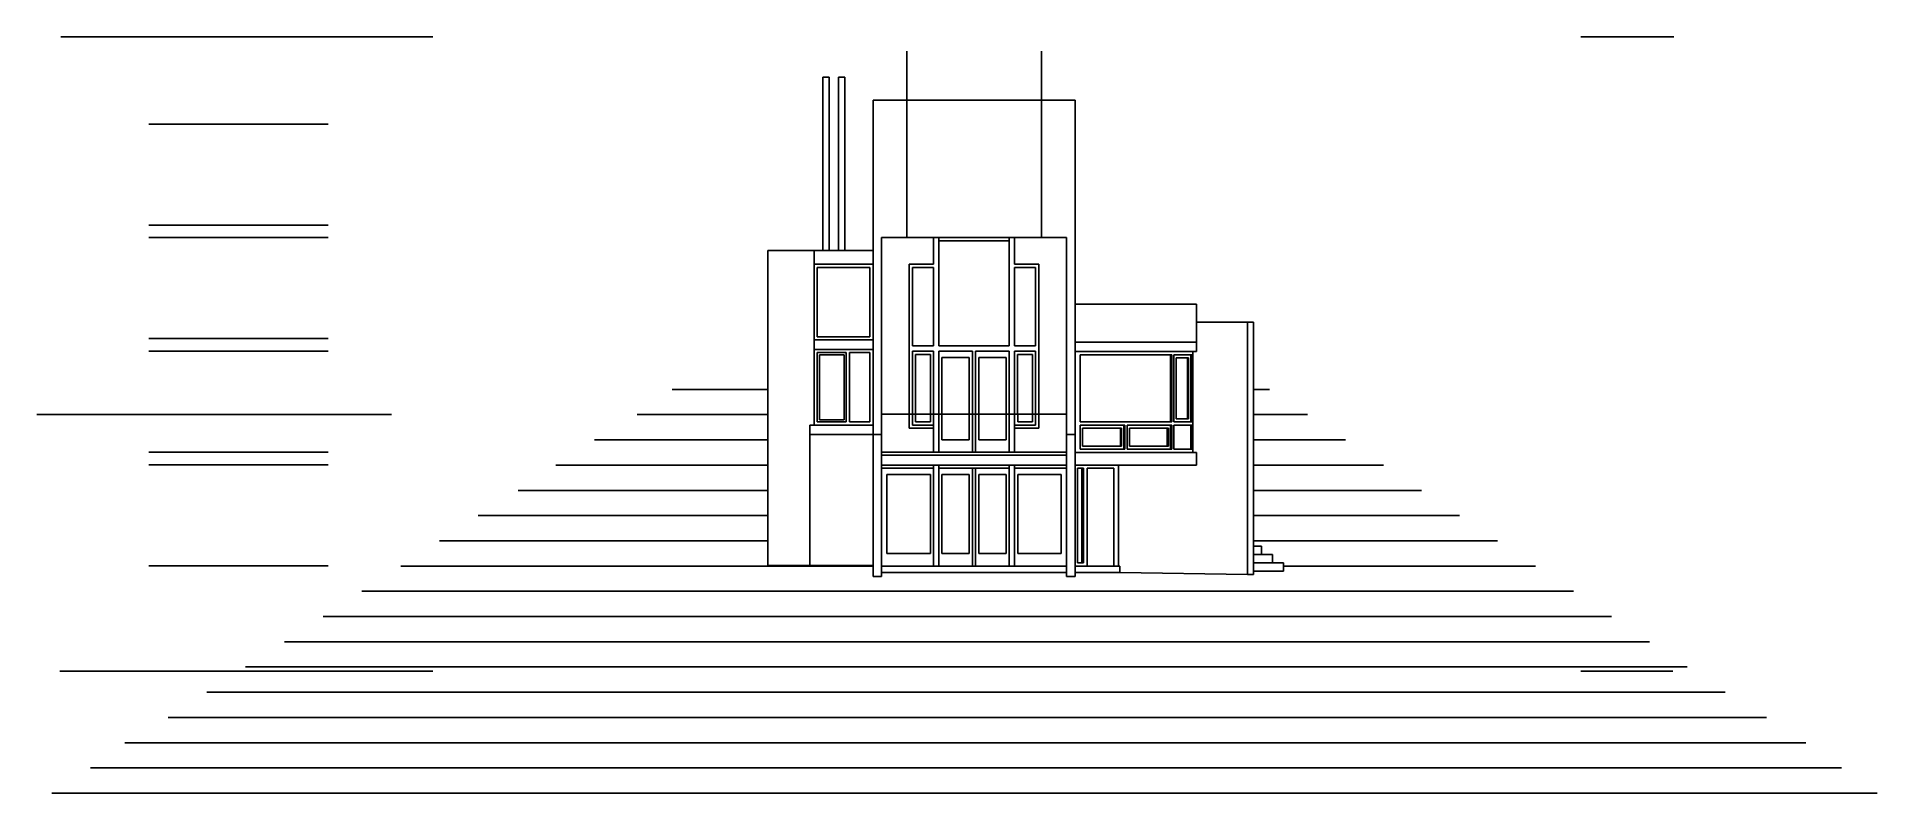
# Model space of a CAD drawing. Header units: inches. Extents: x -18511 to 1840, y 602 to 7454.
# Drawn here: x -18511 to -16761, y 3469 to 4189 of the extents above; entities that cross this region are included whole.
import ezdxf

# ---------------------------------------------------------------- set-up
doc = ezdxf.new("R2010")
doc.units = ezdxf.units.IN
doc.header["$LTSCALE"] = 0.5
doc.header["$MEASUREMENT"] = 0
for name, color, linetype in [('A-Elev-North', 7, 'Continuous'), ('A-Elev-South', 7, 'Continuous'), ('A-glazing', 252, 'Continuous'), ('A-walls', 7, 'Continuous'), ('construction', 160, 'Continuous')]:
    doc.layers.add(name, color=color, linetype=linetype)

msp = doc.modelspace()

# ---------------------------------------------------------------- linework, layer by layer
at = {"layer": 'A-Elev-North'}
for p, q in [((-18488.2, 4188.6), (-18134.6, 4188.6)), ((-17043.1, 4188.6), (-16954.7, 4188.6)), ((-18489.3, 3585.4), (-18134.6, 3585.4)), ((-17043.1, 3585.4), (-16955.8, 3585.4))]:
    msp.add_line(p, q, dxfattribs=at)
at = {"layer": 'A-Elev-North', "color": 252}
for p, q in [((-17658.6, 3997.6, 1522350.9), (-17658.6, 3972.3, 1465596)), ((-17586.6, 3994.6, 1522350.9), (-17653.6, 3994.6, 1522350.9)), ((-17581.6, 3997.6, 324458.5), (-17581.6, 3972.3, 244196.6)), ((-17716.1, 3972.3, 113224.7), (-17772.1, 3972.3, 113224.7)), ((-17658.6, 3972.3, 1465596), (-17681.6, 3972.3, 1465596)), ((-17581.6, 3972.3, 1465596), (-17558.6, 3972.3, 1465596)), ((-17558.6, 3972.3, 1980765.4), (-17558.6, 3829.6, 1623663.6)), ((-17719.1, 3969.3, 113224.7), (-17769.1, 3969.3, 113224.7)), ((-17658.6, 3969.3, 1465596), (-17678.6, 3969.3, 1465596)), ((-17658.6, 3969.3, 185263.5), (-17658.6, 3894.6, 18044.6)), ((-17581.6, 3969.3, 1465596), (-17561.6, 3969.3, 1465596)), ((-17581.6, 3969.3, 234694.4), (-17581.6, 3894.6, -1783.9)), ((-17561.6, 3969.3, 1973257.2), (-17561.6, 3894.6, 1786402.4)), ((-17719.1, 3903.3, -46325.1), (-17769.1, 3903.3, -46325.1)), ((-17769.1, 3888.3, -20578.3), (-17741.6, 3888.3, -20578.3)), ((-17767.1, 3886.3, -20578.3), (-17743.6, 3886.3, -20578.3)), ((-17738.6, 3888.3, -20578.3), (-17719.1, 3888.3, -20578.3)), ((-17661.6, 3886.6, -8273.2), (-17661.6, 3829.6, -166926.2)), ((-17658.6, 3889.6, -3709), (-17658.6, 3829.6, -166926.2)), ((-17581.6, 3889.6, -32547.3), (-17581.6, 3829.6, -263366.5)), ((-17564.6, 3886.6, 1782316.6), (-17564.6, 3829.6, 1623663.6)), ((-17561.6, 3889.6, 1773888.7), (-17561.6, 3829.6, 1623663.6)), ((-17519.1, 3822.3, -25306.8), (-17519.1, 3886.3, -25669.8)), ((-17432.1, 3822.3, -24855.9), (-17432.1, 3886.3, -25218.8)), ((-17430, 3822.3, -24843.8), (-17430, 3886.3, -25206.8)), ((-17414.1, 3822.3, -24765.6), (-17414.1, 3886.3, -25128.6)), ((-17413, 3822.3, -24896.1), (-17413, 3886.3, -25259)), ((-17412, 3793.3, -9898.1), (-17412, 3889.3, -10442.6)), ((-17624.6, 3883.6, -174618.6), (-17624.6, 3829.6, -243488.9)), ((-17589.6, 3883.6, -72787.3), (-17589.6, 3829.6, -141657.6)), ((-17776.1, 3819.3, -20590.3), (-17716.1, 3819.3, -20590.3)), ((-17741.6, 3822.3, -20590.3), (-17769.1, 3822.3, -20590.3)), ((-17743.6, 3824.3, -20590.3), (-17767.1, 3824.3, -20590.3)), ((-17719.1, 3822.3, -20590.3), (-17738.6, 3822.3, -20590.3)), ((-17519.1, 3819.3, -10295.1), (-17519.1, 3796.3, -10295.1)), ((-17476.7, 3796.3, -24949), (-17476.7, 3819.3, -25079.5)), ((-17474.5, 3796.3, -24937), (-17474.5, 3819.3, -25067.4)), ((-17432.1, 3796.3, -24708.4), (-17432.1, 3819.3, -24838.9)), ((-17430, 3796.3, -24696.4), (-17430, 3819.3, -24826.8)), ((-17414.1, 3796.3, -10164.7), (-17414.1, 3819.3, -10295.1)), ((-17413, 3796.3, -10295.1), (-17413, 3819.3, -10425.6)), ((-17586.6, 3781.3, 84671.8), (-17586.6, 3685.3, -105052.7)), ((-17661.6, 3772.3, 471210.7), (-17661.6, 3697.3, 70546.3)), ((-17624.6, 3772.3, 237145.7), (-17624.6, 3697.3, -170327.1)), ((-17589.6, 3772.3, 338977.1), (-17589.6, 3697.3, -68495.8)), ((-17578.6, 3772.3, 507744.2), (-17578.6, 3697.3, -173564.3))]:
    msp.add_line(p, q, dxfattribs=at)
at = {"layer": 'A-Elev-North', "color": 253}
for p, q in [((-17816.1, 3985.3, -15442.7), (-17716.1, 3985.3, -25737.8)), ((-17772.1, 3972.3, 113224.7), (-17772.1, 3819.3, -19021.2)), ((-17776.1, 3819.3, 43213.5), (-17776.1, 3685.9, -72041.5)), ((-17408.7, 3793.3, -30885.4), (-17475.3, 3793.3, -30885.4)), ((-17516, 3688.3, -5425.8), (-17521.8, 3688.3, -5425.8))]:
    msp.add_line(p, q, dxfattribs=at)
at = {"layer": 'A-Elev-North', "color": 7}
for p, q in [((-17524.1, 3934.3, -20590.3), (-17408.7, 3934.3, -20590.3)), ((-17408.7, 3917.3, -41180.5), (-17408.7, 3934.3, -41180.5)), ((-17408.7, 3917.3, -10960.5), (-17354.4, 3917.3, 25737.8)), ((-17716.1, 3810.3, -20590.3), (-17708.1, 3810.3, -20590.3)), ((-17708.1, 3810.3, -20590.3), (-17708.1, 3675.3, -20590.3)), ((-17532.1, 3810.3, -20590.3), (-17532.1, 3675.3, -20590.3)), ((-17532.1, 3810.3, -20590.3), (-17524.1, 3810.3, -20590.3)), ((-17481.6, 3679.2, -29992.9), (-17360, 3677.3, -9378.7))]:
    msp.add_line(p, q, dxfattribs=at)
at = {"layer": 'A-Elev-North', "color": 251}
for p, q in [((-17433.2, 3822.3, -24618.2), (-17433.2, 3886.3, -24618.2)), ((-17414.1, 3822.3, -24748.6), (-17414.1, 3886.3, -24748.6)), ((-17416.2, 3883.3, -5662.9), (-17427.9, 3883.3, -16339.5)), ((-17427.9, 3825.3, -10295.1), (-17427.9, 3883.3, -25206.8)), ((-17417.3, 3825.3, -24748.6), (-17417.3, 3883.3, -39660.3)), ((-17416.2, 3825.3, -24748.6), (-17416.2, 3883.3, -39660.3)), ((-17517, 3799.3, -10295.1), (-17517, 3816.3, -10295.1)), ((-17479.8, 3816.3, 23702.2), (-17517, 3816.3, -10295.1)), ((-17480.9, 3799.3, -10295.1), (-17480.9, 3816.3, -10295.1)), ((-17479.8, 3799.3, -10295.1), (-17479.8, 3816.3, -10295.1)), ((-17477.7, 3796.3, -10295.1), (-17477.7, 3819.3, -10295.1)), ((-17435.3, 3816.3, 23702.2), (-17472.4, 3816.3, -10295.1)), ((-17472.4, 3799.3, -10295.1), (-17472.4, 3816.3, -10295.1)), ((-17436.4, 3799.3, -10295.1), (-17436.4, 3816.3, -10295.1)), ((-17435.3, 3799.3, -10295.1), (-17435.3, 3816.3, -10295.1)), ((-17433.2, 3796.3, -10295.1), (-17433.2, 3819.3, -10295.1)), ((-17416.2, 3825.3, 9248.7), (-17427.9, 3825.3, -1427.8)), ((-17414.1, 3796.3, -24748.6), (-17414.1, 3819.3, -24748.6)), ((-17479.8, 3799.3, 23702.2), (-17517, 3799.3, -10295.1)), ((-17435.3, 3799.3, 23702.2), (-17472.4, 3799.3, -10295.1))]:
    msp.add_line(p, q, dxfattribs=at)
at = {"layer": 'A-Elev-North', "color": 250}
for p, q in [((-17681.6, 3829.6, -3485710.3), (-17681.6, 3816.3, -2998902.1)), ((-17658.6, 3816.3, -1633021.8), (-17681.6, 3816.3, -2998902.1)), ((-17678.6, 3829.6, -1367030.2), (-17678.6, 3819.3, -989925.3)), ((-17658.6, 3819.3, -1633021.8), (-17678.6, 3819.3, -2820743.8)), ((-17675.6, 3829.6, -1367030.2), (-17675.6, 3822.3, -1099628.6)), ((-17661.6, 3822.3, -1811180.1), (-17675.6, 3822.3, -2642585.5)), ((-17661.6, 3829.6, -600107.1), (-17661.6, 3822.3, -332705.4)), ((-17650.6, 3829.6, -298993.4), (-17650.6, 3805.3, -41886.4)), ((-17624.6, 3829.6, -243488.9), (-17624.6, 3805.3, 13618.1)), ((-17615.6, 3829.6, -283857), (-17615.6, 3805.3, -26750)), ((-17589.6, 3829.6, -141657.6), (-17589.6, 3805.3, 115449.4)), ((-17561.6, 3819.3, 157568), (-17581.6, 3819.3, -1030154)), ((-17558.6, 3816.3, 335726.4), (-17581.6, 3816.3, -1030154)), ((-17578.6, 3829.6, -600107.1), (-17578.6, 3822.3, -332705.4)), ((-17564.6, 3822.3, -20590.3), (-17578.6, 3822.3, -851995.7)), ((-17564.6, 3829.6, 1190482.7), (-17564.6, 3822.3, 1457884.4)), ((-17558.6, 3829.6, -151081.8), (-17558.6, 3816.3, 335726.4))]:
    msp.add_line(p, q, dxfattribs=at)
at = {"layer": 'A-Elev-South', "color": 253}
for p, q in [((-17763.9, 3985.3, -25737.8), (-17763.9, 4150.2)), ((-17757.9, 4150.2), (-17763.9, 4150.2)), ((-17757.9, 3985.3, -25737.8), (-17757.9, 4150.2)), ((-17748.9, 3985.3, -25737.8), (-17748.9, 4150.2)), ((-17742.9, 4150.2), (-17748.9, 4150.2)), ((-17742.9, 3985.3, -25737.8), (-17742.9, 4150.2)), ((-17708.1, 3810.3, -20590.3), (-17708.1, 3997.6, -51475.7)), ((-17532.1, 3810.3, -20590.3), (-17532.1, 3997.6, -51475.7)), ((-17816.1, 3685.9, -9354.9), (-17816.1, 3985.3, -15442.7)), ((-17360, 3677.3, -9378.7), (-17360, 3917.3, 15442.7)), ((-17716.1, 3900.3, -20590.3), (-17772.1, 3900.3, -20590.3)), ((-17772.1, 3891.3, -20590.3), (-17716.1, 3891.3, -20590.3)), ((-17532.1, 3829.6, -20590.3), (-17708.1, 3829.6, -20590.3)), ((-17532.1, 3790.6, -51475.7), (-17708.1, 3790.6, -51475.7)), ((-17661.6, 3781.3, 95367.7), (-17708.1, 3781.3, -20590.3)), ((-17532.1, 3781.3, -20590.3), (-17708.1, 3781.3, -20590.3)), ((-17532.1, 3781.3, -20590.3), (-17581.1, 3781.3)), ((-17423, 3793.3, -20590.3), (-17524.1, 3793.3, -20590.3)), ((-17661.6, 3697.3, 232117.4), (-17703.1, 3697.3, 116159.4)), ((-17624.6, 3697.3, -24821.4), (-17650.6, 3697.3, 70546.3)), ((-17589.6, 3697.3, 87611.3), (-17615.6, 3697.3, -24821.4)), ((-17537.1, 3697.3, 43836.7), (-17578.6, 3697.3, 135679.2)), ((-17816.1, 3685.9, -10295.1), (-17716.1, 3685.9, -20590.3)), ((-17532.1, 3685.3, -45411.6), (-17708.1, 3685.3, -45411.6))]:
    msp.add_line(p, q, dxfattribs=at)
at = {"layer": 'A-Elev-South', "color": 7}
for p, q in [((-17716.1, 3675.3, -20590.3), (-17716.1, 4128.3, -5147.6)), ((-17716.1, 3916.3, -25737.8), (-17716.1, 4124.8, -10295.1)), ((-17524.1, 3675.3, -20590.3), (-17524.1, 4128.3, -5147.6)), ((-17354.4, 3677.3, -9378.7), (-17354.4, 3917.3, 15442.7)), ((-17716.1, 3675.3, -20590.3), (-17708.1, 3675.3, -20590.3)), ((-17532.1, 3675.3, -20590.3), (-17524.1, 3675.3, -20590.3)), ((-17354.4, 3677.3, -9378.7), (-17360, 3677.3, -9378.7))]:
    msp.add_line(p, q, dxfattribs=at)
at = {"layer": 'A-Elev-South', "color": 2, "ltscale": 0.1}
for p, q in [((-18234.2, 4105.6, -51475.7), (-18404.7, 4105.6, -51475.7)), ((-18234.2, 4009.6, -51475.7), (-18404.7, 4009.6, -51475.7)), ((-18234.2, 3997.6, -51475.7), (-18404.7, 3997.6, -51475.7)), ((-18234.2, 3901.6, -51475.7), (-18404.7, 3901.6, -51475.7)), ((-18234.2, 3889.6, -51475.7), (-18404.7, 3889.6, -51475.7)), ((-18234.2, 3793.6, -51475.7), (-18404.7, 3793.6, -51475.7)), ((-18234.2, 3781.6, -51475.7), (-18404.7, 3781.6, -51475.7)), ((-18234.2, 3685.6, -51475.7), (-18404.7, 3685.6, -51475.7))]:
    msp.add_line(p, q, dxfattribs=at)
at = {"layer": 'A-Elev-South', "color": 252}
for p, q in [((-17653.6, 3894.6, -33196.5), (-17653.6, 3997.6, 44342.5)), ((-17586.6, 3894.6, -61549), (-17586.6, 3997.6, 4898.8)), ((-17772.1, 3972.3, 113224.7), (-17772.1, 3985.3, 8138.7)), ((-17681.6, 3829.6, -1367030.2), (-17681.6, 3972.3, -1247003.5)), ((-17769.1, 3903.3, -46325.1), (-17769.1, 3969.3, 113224.7)), ((-17719.1, 3903.3, -46325.1), (-17719.1, 3969.3, 113224.7)), ((-17678.6, 3894.6, -1312331.5), (-17678.6, 3969.3, -1249527.1)), ((-17769.1, 3822.3, -39506.8), (-17769.1, 3888.3, -20578.3)), ((-17767.1, 3824.3, -40603.3), (-17767.1, 3886.3, -20578.3)), ((-17743.6, 3824.3, -40603.3), (-17743.6, 3886.3, -20578.3)), ((-17741.6, 3822.3, -39506.8), (-17741.6, 3888.3, -20578.3)), ((-17738.6, 3822.3, -250796.4), (-17738.6, 3888.3, -81511.3)), ((-17719.1, 3822.3, -250796.4), (-17719.1, 3888.3, -81511.3)), ((-17658.6, 3894.6, -896389.2), (-17678.6, 3894.6, -896389.2)), ((-17678.6, 3829.6, -1367030.2), (-17678.6, 3889.6, -1316537.6)), ((-17675.8, 3829.6, -882881.1), (-17675.8, 3886.6, -832886.6)), ((-17586.6, 3894.6, -896389.2), (-17653.6, 3894.6, -896389.2)), ((-17653.6, 3829.6, -157705.9), (-17653.6, 3889.6, -110693.5)), ((-17621.6, 3829.6, -95367.7), (-17621.6, 3889.6, -40508.2)), ((-17618.6, 3829.6, -80231.3), (-17618.6, 3889.6, -25371.8)), ((-17586.6, 3829.6, -114827.2), (-17586.6, 3889.6, -67814.8)), ((-17561.6, 3894.6, -896389.2), (-17581.6, 3894.6, -896389.2)), ((-17578.8, 3829.6, 907708.7), (-17578.8, 3886.6, 957703.2)), ((-17650.6, 3829.6, -298993.4), (-17650.6, 3883.6, -279529.4)), ((-17615.6, 3829.6, -283857), (-17615.6, 3883.6, -264393)), ((-17432.1, 3822.3, -10295.1), (-17519.1, 3822.3, -10295.1)), ((-17476.7, 3819.3, -10295.1), (-17519.1, 3819.3, -10295.1)), ((-17432.1, 3819.3, -10295.1), (-17474.5, 3819.3, -10295.1)), ((-17414.1, 3822.3, -10295.1), (-17430, 3822.3, -10295.1)), ((-17414.1, 3819.3, -10295.1), (-17430, 3819.3, -10295.1)), ((-17413, 3822.3, -10425.6), (-17428.9, 3822.3, -10425.6)), ((-17413, 3819.3, -10425.6), (-17428.9, 3819.3, -10425.6)), ((-17716.1, 3810.3, -20590.3), (-17776.1, 3810.3, -20590.3)), ((-18017.7, 3781.3, -15442.7), (-17816.1, 3781.3, -25737.8)), ((-17658.6, 3685.3, -24821.4), (-17658.6, 3781.3, 62365.6)), ((-17653.6, 3685.3, -120189.1), (-17653.6, 3781.3, -29545.8)), ((-17581.6, 3685.3, -33494.2), (-17581.6, 3781.3, 124404.8)), ((-17476.7, 3796.3, -10295.1), (-17519.1, 3796.3, -10295.1)), ((-17432.1, 3796.3, -10295.1), (-17474.5, 3796.3, -10295.1)), ((-17414.1, 3796.3, -10295.1), (-17430, 3796.3, -10295.1)), ((-17413, 3796.3, -10425.6), (-17428.9, 3796.3, -10425.6)), ((-17354.4, 3781.3, 10295.1), (-17230.8, 3781.3, -15442.7)), ((-17703.1, 3697.3, 23350.2), (-17703.1, 3772.3, 343223.7)), ((-17650.6, 3697.3, -205322.9), (-17650.6, 3772.3, 132234.9)), ((-17621.6, 3685.3, -120189.1), (-17621.6, 3778.3, 232719.6)), ((-17618.6, 3685.3, -105052.7), (-17618.6, 3778.3, 247856)), ((-17615.6, 3697.3, -190186.4), (-17615.6, 3772.3, 147371.3)), ((-17537.1, 3697.3, -117734.3), (-17537.1, 3772.3, 403403.8)), ((-17516, 3778.3, -5425.8), (-17521.8, 3778.3, -5425.8)), ((-18202, 3661.3, -15442.7), (-17050.3, 3661.3, -15442.7)), ((-18386.3, 3541.3, -10295.1), (-16866.8, 3541.3, -10295.1))]:
    msp.add_line(p, q, dxfattribs=at)
at = {"layer": 'A-Elev-South', "color": 126}
for p, q in [((-17907.1, 3853.3, -15442.7), (-17816.1, 3853.3, -25737.8)), ((-17354.4, 3853.3, 10295.1), (-17339.1, 3853.3, -15442.7)), ((-17940.2, 3829.3, -15442.7), (-17816.1, 3829.3, -25737.8)), ((-17354.4, 3829.3, 10295.1), (-17303, 3829.3, -15442.7)), ((-17980.8, 3805.3, -15442.7), (-17816.1, 3805.3, -25737.8)), ((-17354.4, 3805.3, 10295.1), (-17266.9, 3805.3, -15442.7)), ((-18053.6, 3757.3, -15442.7), (-17816.1, 3757.3, -25737.8)), ((-17354.4, 3757.3, 10295.1), (-17194.7, 3757.3, -15442.7)), ((-18091.4, 3733.3, -15442.7), (-17816.1, 3733.3, -25737.8)), ((-17354.4, 3733.3, 10295.1), (-17158.6, 3733.3, -15442.7)), ((-18128.3, 3709.3, -15442.7), (-17816.1, 3709.3, -25737.8)), ((-17354.4, 3709.3, -15442.7), (-17122.5, 3709.3, -15442.7)), ((-18165.1, 3685.3, -2320.6), (-17716.1, 3685.3, -29832)), ((-17325.8, 3685.3, 9364.9), (-17086.4, 3685.3, -18103.7)), ((-18238.9, 3637.3, -15442.7), (-17014.2, 3637.3, -15442.7)), ((-18275.7, 3613.3), (-16978.1, 3613.3)), ((-18312.6, 3589.3), (-16942, 3589.3)), ((-18349.5, 3565.3), (-16905.9, 3565.3)), ((-18427.3, 3517.3, -10295.1), (-16829.2, 3517.3, -10295.1)), ((-18460.1, 3493.3, -10295.1), (-16795.4, 3493.3, -10295.1)), ((-18496.9, 3469.3, -10295.1), (-16761.5, 3469.3, -10295.1))]:
    msp.add_line(p, q, dxfattribs=at)
at = {"layer": 'A-Elev-South', "color": 250}
for p, q in [((-17658.6, 3829.6, -166926.2), (-17658.6, 3793.6, -51475.7)), ((-17653.6, 3829.6, -95367.7), (-17653.6, 3793.6, -51475.7)), ((-17621.6, 3829.6, -95367.7), (-17621.6, 3793.6, -51475.7)), ((-17618.6, 3829.6, -80231.3), (-17618.6, 3793.6, -51475.7)), ((-17586.6, 3829.6, -114827.2), (-17586.6, 3793.6, -51475.7)), ((-17581.6, 3829.6, -263366.5), (-17581.6, 3793.6, -51475.7)), ((-17561.6, 3829.6, 1623663.6), (-17561.6, 3819.3, 1656757.6)), ((-17624.6, 3805.3, -137254.1), (-17650.6, 3805.3, -41886.4)), ((-17589.6, 3805.3, -24821.4), (-17615.6, 3805.3, -137254.1)), ((-17532.1, 3793.6, -51475.7), (-17708.1, 3793.6, -51475.7))]:
    msp.add_line(p, q, dxfattribs=at)
at = {"layer": 'A-Elev-South', "color": 251}
msp.add_line((-17487.2, 3778.3, -33598.5), (-17512.6, 3778.3, -5425.8), dxfattribs=at)
at = {"layer": 'A-glazing', "color": 7}
for p, q in [((-17524.1, 3937.3, -46328.1), (-17524.1, 3937.3, -46328.1)), ((-17524.1, 3685.3, -46328.1), (-17481.6, 3685.3, -31739))]:
    msp.add_line(p, q, dxfattribs=at)
at = {"layer": 'A-glazing', "color": 252}
for p, q in [((-17408.7, 3889.3, -30885.4), (-17408.7, 3917.3, -30885.4)), ((-17482.7, 3685.3, -5425.8), (-17482.7, 3781.3, -5425.8)), ((-17408.7, 3781.3, -30885.4), (-17408.7, 3793.3, -30885.4)), ((-17346.7, 3704.3, -10295.1), (-17354.4, 3704.3, -10295.1)), ((-17346.7, 3696.3, -41180.5), (-17354.4, 3696.3, -15442.7)), ((-17346.7, 3696.3, -25737.8), (-17346.7, 3704.3, -25737.8)), ((-17336.3, 3696.3, -41180.5), (-17346.7, 3696.3, -36033)), ((-17336.3, 3688.3, -36033), (-17336.3, 3696.3, -36033)), ((-17708.1, 3679.3, -45411.6), (-17532.1, 3679.3, -45411.6)), ((-17524.1, 3679.3, -45411.6), (-17481.6, 3679.3, -29692)), ((-17336.3, 3688.3, -41180.5), (-17354.4, 3688.3, -10295.1)), ((-17325.8, 3680.3, -41180.5), (-17354.4, 3680.3, -78624.1)), ((-17325.8, 3688.3, -27470.3), (-17336.3, 3688.3, -41180.5)), ((-17325.8, 3688.3, -41180.5), (-17325.8, 3680.3, -41180.5))]:
    msp.add_line(p, q, dxfattribs=at)
at = {"layer": 'A-glazing'}
for p, q in [((-17678.6, 3889.6, -896389.2), (-17658.6, 3889.6, -67183.7)), ((-17675.8, 3886.6, -779553.3), (-17661.6, 3886.6, -191564.5)), ((-17653.6, 3889.6, -65910.1), (-17621.6, 3889.6, -37890.3)), ((-17618.6, 3889.6, -36616.7), (-17586.6, 3889.6, -23031.4)), ((-17581.6, 3889.6, -21757.8), (-17561.6, 3889.6, -13266.9)), ((-17578.8, 3886.6, -725636.6), (-17564.6, 3886.6, -137647.7)), ((-17524.1, 3889.3, -46328.1), (-17408.7, 3889.3, -46328.1)), ((-17519.1, 3886.3, -36033), (-17432.1, 3886.3, -36033)), ((-17519.1, 3886.3, -36033), (-17432.1, 3886.3, -36033)), ((-17430, 3886.3, -36033), (-17414.1, 3886.3, -36033)), ((-17430, 3886.3, -36033), (-17414.1, 3886.3, -36033)), ((-17428.9, 3886.3, -36163.4), (-17413, 3886.3, -36163.4)), ((-17428.9, 3886.3, -36163.4), (-17413, 3886.3, -36163.4)), ((-17650.6, 3883.6, -74790), (-17624.6, 3883.6, -163908.4)), ((-17615.6, 3883.6, -166284.2), (-17589.6, 3883.6, -72461.9)), ((-17708.1, 3778.3, -20590.3), (-17658.6, 3778.3, 74777.4)), ((-17703.1, 3772.3, 355218.7), (-17661.6, 3772.3, 471176.6)), ((-17653.6, 3778.3, 80332.8), (-17586.6, 3778.3, 204403.4)), ((-17650.6, 3772.3, 343223.7), (-17624.6, 3772.3, 247856)), ((-17615.6, 3772.3, 245480.2), (-17589.6, 3772.3, 339302.5)), ((-17581.6, 3778.3, 209958.8), (-17532.1, 3778.3, 305326.5)), ((-17578.6, 3772.3, 531006), (-17537.1, 3772.3, 423720.9))]:
    msp.add_line(p, q, dxfattribs=at)
at = {"layer": 'A-glazing', "color": 253}
for p, q in [((-17524.1, 3898.3, -36033), (-17408.7, 3898.3, -36033)), ((-17524.1, 3781.3, -30885.4), (-17408.7, 3781.3, -30885.4)), ((-17521.8, 3688.3, -5425.8), (-17521.8, 3778.3, -5425.8)), ((-17516, 3688.3, -5425.8), (-17516, 3778.3, -5425.8))]:
    msp.add_line(p, q, dxfattribs=at)
at = {"layer": 'A-glazing', "color": 251}
for p, q in [((-17517.5, 3688.3, -5425.8), (-17517.5, 3778.3, -5425.8)), ((-17512.6, 3685.3, -5425.8), (-17512.6, 3778.3, -5425.8)), ((-17487.2, 3685.3, -5425.8), (-17487.2, 3778.3, -5425.8))]:
    msp.add_line(p, q, dxfattribs=at)
at = {"layer": 'A-walls'}
for p, q in [((-17708.1, 4128.3, -15442.7), (-17716.1, 4128.3, -15442.7)), ((-17532.1, 4128.3, -15442.7), (-17708.1, 4128.3, -15442.7)), ((-17524.1, 4128.3, -15442.7), (-17532.1, 4128.3, -15442.7)), ((-18174, 3829.3, -5147.6), (-18511.1, 3829.3, -5147.6)), ((-17481.6, 3685.3, -5425.8), (-17481.6, 3679.3, -30247.2))]:
    msp.add_line(p, q, dxfattribs=at)
at = {"layer": 'A-walls', "color": 253}
msp.add_line((-17532.1, 3997.6, -63043.6), (-17708.1, 3997.6, -63043.6), dxfattribs=at)
at = {"layer": 'construction'}
for p, q in [((-17684.1, 3997.6, -51475.7), (-17684.1, 4174.9, -51475.7)), ((-17556.1, 3997.6, -51475.7), (-17556.1, 4174.9, -51475.7))]:
    msp.add_line(p, q, dxfattribs=at)

doc.saveas('drawing.dxf')
